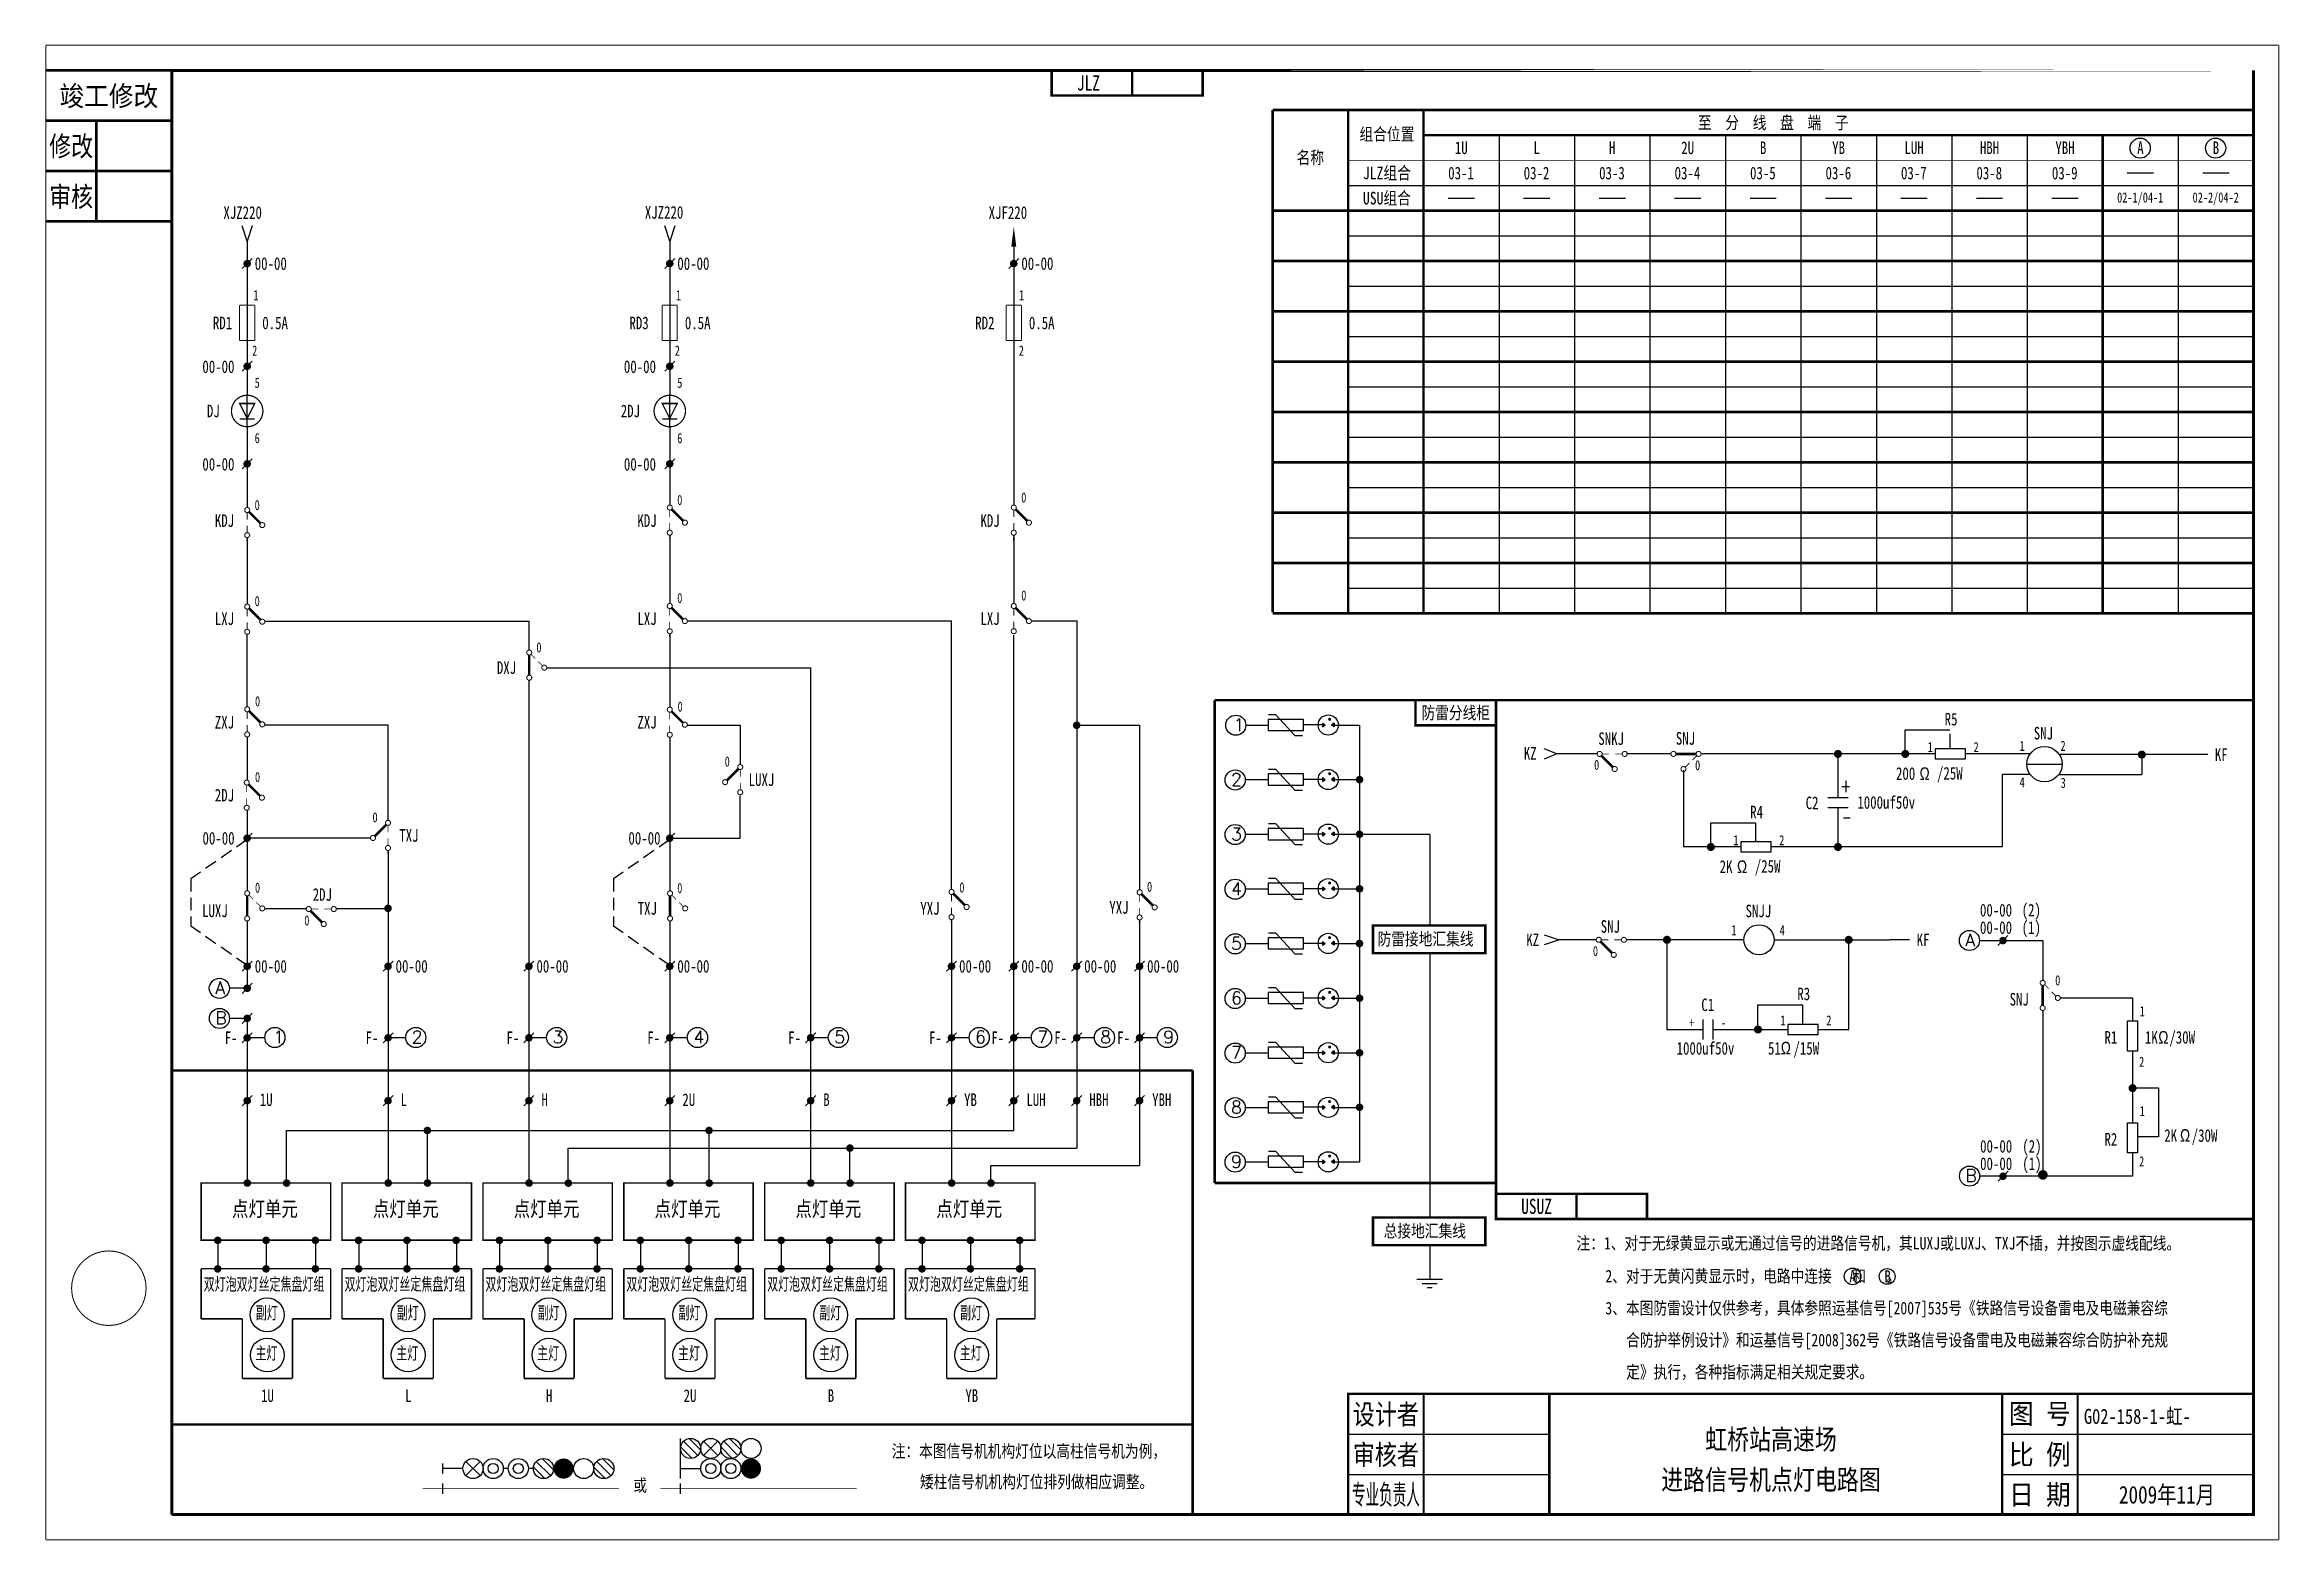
# Model space of a CAD drawing. Header units: millimetres. Extents: x -244 to 200, y -264 to 33.
import ezdxf
from ezdxf.enums import TextEntityAlignment as Align

# ---------------------------------------------------------------- set-up
doc = ezdxf.new("R2010")
doc.units = ezdxf.units.MM
doc.linetypes.add('DASHED', pattern=[0.75, 0.5, -0.25])
doc.layers.add('COLUMN', color=7, linetype='Continuous')
doc.layers.add('define', color=7, linetype='Continuous')
doc.styles.add('CHINESE', font='SimSun.ttf', dxfattribs={"width": 0.9})
doc.styles.add('HZ', font='txt.shx', dxfattribs={"bigfont": 'hz.shx'})
doc.styles.add('ITALICC', font='txt', dxfattribs={"width": 0.75})
doc.styles.add('ST', font='SimSun.ttf')
doc.styles.add('STYLE1', font='greekc.shx', dxfattribs={"width": 0.8})

msp = doc.modelspace()

# ---------------------------------------------------------------- texts
at = {"color": 7}
for s, height, style, width, p in [('JLZ', 3, 'ITALICC', 0.75, (-38.91, 25.38)), ('00-00', 2.5, 'ITALICC', 0.75, (-202.33, -10.51)), ('00-00', 2.5, 'ITALICC', 0.75, (-118.33, -10.51)), ('00-00', 2.5, 'ITALICC', 0.75, (-49.95, -10.51)), ('RD1', 2.5, 'ITALICC', 0.75, (-210.65, -22.3)), ('0.5A', 2.5, 'ITALICC', 0.75, (-200.83, -22.3)), ('RD3', 2.5, 'ITALICC', 0.75, (-127.85, -22.3)), ('0.5A', 2.5, 'ITALICC', 0.75, (-116.83, -22.3)), ('RD2', 2.5, 'ITALICC', 0.75, (-59.11, -22.3)), ('0.5A', 2.5, 'ITALICC', 0.75, (-48.45, -22.3)), ('00-00', 2.5, 'ITALICC', 0.75, (-212.74, -31)), ('00-00', 2.5, 'ITALICC', 0.75, (-128.95, -31)), ('DJ', 2.5, 'ITALICC', 0.75, (-211.84, -39.8)), ('2DJ', 2.5, 'ITALICC', 0.75, (-129.57, -39.8)), ('00-00', 2.5, 'ITALICC', 0.75, (-212.74, -50.39)), ('00-00', 2.5, 'ITALICC', 0.75, (-128.95, -50.39)), ('防雷分线柜', 2.5, 'ST', 0.8, (29.58, -99.77)), ('KF', 2.5, 'ITALICC', 0.75, (187.28, -108.08)), ('LUXJ', 2.5, 'ITALICC', 0.75, (-104.15, -113.06)), ('00-00', 2.5, 'ITALICC', 0.75, (-212.71, -124.7)), ('00-00', 2.5, 'ITALICC', 0.75, (-128.05, -124.7)), ('(2)', 2.5, 'ITALICC', 0.75, (148.89, -139)), ('LUXJ', 2.5, 'ITALICC', 0.75, (-212.8, -139.12)), ('00-00', 2.5, 'ITALICC', 0.75, (140.6, -139)), ('00-00', 2.5, 'ITALICC', 0.75, (140.6, -142.46)), ('(1)', 2.5, 'ITALICC', 0.75, (148.89, -142.46)), ('KF', 2.5, 'ITALICC', 0.75, (128.02, -144.89)), ('00-00', 2.5, 'ITALICC', 0.75, (-202.33, -150.15)), ('00-00', 2.5, 'ITALICC', 0.75, (-174.33, -150.15)), ('00-00', 2.5, 'ITALICC', 0.75, (-146.33, -150.15)), ('00-00', 2.5, 'ITALICC', 0.75, (-118.33, -150.15)), ('00-00', 2.5, 'ITALICC', 0.75, (-62.33, -150.15)), ('00-00', 2.5, 'ITALICC', 0.75, (-49.95, -150.15)), ('00-00', 2.5, 'ITALICC', 0.75, (-37.45, -150.15)), ('00-00', 2.5, 'ITALICC', 0.75, (-24.95, -150.15)), ('F-', 2.5, 'ITALICC', 0.75, (-208.3, -164.36)), ('F-', 2.5, 'ITALICC', 0.75, (-180.3, -164.36)), ('F-', 2.5, 'ITALICC', 0.75, (-152.3, -164.36)), ('F-', 2.5, 'ITALICC', 0.75, (-124.3, -164.36)), ('F-', 2.5, 'ITALICC', 0.75, (-96.3, -164.36)), ('F-', 2.5, 'ITALICC', 0.75, (-68.3, -164.36)), ('F-', 2.5, 'ITALICC', 0.75, (-55.91, -164.36)), ('F-', 2.5, 'ITALICC', 0.75, (-43.41, -164.36)), ('F-', 2.5, 'ITALICC', 0.75, (-30.91, -164.36)), ('1U', 2.5, 'ITALICC', 0.75, (-201.33, -176.66)), ('L', 2.5, 'ITALICC', 0.75, (-173.33, -176.66)), ('H', 2.5, 'ITALICC', 0.75, (-145.33, -176.66)), ('2U', 2.5, 'ITALICC', 0.75, (-117.33, -176.66)), ('B', 2.5, 'ITALICC', 0.75, (-89.33, -176.66)), ('YB', 2.5, 'ITALICC', 0.75, (-61.33, -176.66)), ('LUH', 2.5, 'ITALICC', 0.75, (-48.95, -176.66)), ('HBH', 2.5, 'ITALICC', 0.75, (-36.45, -176.66)), ('YBH', 2.5, 'ITALICC', 0.75, (-23.95, -176.66)), ('00-00', 2.5, 'ITALICC', 0.75, (140.63, -185.92)), ('(2)', 2.5, 'ITALICC', 0.75, (149.01, -185.92)), ('00-00', 2.5, 'ITALICC', 0.75, (140.63, -189.38)), ('(1)', 2.5, 'ITALICC', 0.75, (149.01, -189.38)), ('USUZ', 3, 'ITALICC', 0.75, (49.4, -197.86))]:
    msp.add_text(s, height=height, dxfattribs=dict(at, style=style, width=width)).set_placement(p, align=Align.MIDDLE_LEFT)
at = {"color": 7, "style": 'CHINESE'}
for s, width, p in [('竣工修改', 0.9, (-231.33, 22.88)), ('修改', 0.8, (-238.83, 12.88)), ('审核', 0.8, (-238.83, 2.88))]:
    msp.add_text(s, height=4, dxfattribs=dict(at, width=width)).set_placement(p, align=Align.MIDDLE)
at = {"color": 7}
for s, height, style, width, p in [('XJZ220', 2.5, 'ITALICC', 0.75, (-208.56, -1.62)), ('XJZ220', 2.5, 'ITALICC', 0.75, (-124.79, -1.58)), ('XJF220', 2.5, 'ITALICC', 0.75, (-56.45, -1.62)), ('R5', 2.5, 'ITALICC', 0.75, (133.58, -102.29)), ('1', 2, 'ITALICC', 0.75, (130.22, -107.6)), ('2', 2, 'ITALICC', 0.75, (139.33, -107.6)), ('R4', 2.5, 'ITALICC', 0.75, (94.93, -120.76)), ('1000uf50v', 2.5, 'ITALICC', 0.75, (116.23, -118.84)), ('1', 2, 'ITALICC', 0.75, (91.57, -126.09)), ('2', 2, 'ITALICC', 0.75, (100.69, -126.09)), ('SNJ', 2.5, 'ITALICC', 0.75, (65.22, -143.49)), ('1', 2, 'ITALICC', 0.75, (91.18, -143.98)), ('SNJJ', 2.5, 'ITALICC', 0.75, (94, -140.41)), ('4', 2, 'ITALICC', 0.75, (100.79, -143.98)), ('防雷接地汇集线', 2.5, 'CHINESE', 0.8, (20.84, -145.97)), ('0', 2, 'ITALICC', 0.75, (63.66, -148.12)), ('R3', 2.5, 'ITALICC', 0.75, (104.29, -156.88)), ('SNJ', 2.5, 'ITALICC', 0.75, (146.49, -157.95)), ('0', 2, 'ITALICC', 0.75, (155.55, -153.93)), ('C1', 2.5, 'ITALICC', 0.75, (85.21, -159.06)), ('1', 2, 'ITALICC', 0.75, (172.36, -160.08)), ('+', 2, 'ITALICC', 0.75, (82.77, -162.36)), ('-', 2, 'ITALICC', 0.75, (89.09, -162.36)), ('1', 2, 'ITALICC', 0.75, (100.93, -161.91)), ('2', 2, 'ITALICC', 0.75, (110.05, -161.91)), ('R1', 2.5, 'ITALICC', 0.75, (165.34, -165.52)), ('1K', 2.5, 'ITALICC', 0.75, (173.4, -165.52)), ('W', 2.5, 'STYLE1', 0.8, (176.06, -165.52)), ('/30W', 2.5, 'ITALICC', 0.75, (178.25, -165.52)), ('1000uf50v', 2.5, 'ITALICC', 0.75, (80.3, -167.7)), ('51', 2.5, 'ITALICC', 0.75, (98.47, -167.7)), ('W', 2.5, 'STYLE1', 0.8, (101.01, -167.65)), ('/15W', 2.5, 'ITALICC', 0.75, (103.53, -167.7)), ('2', 2, 'ITALICC', 0.75, (172.23, -170.13)), ('1', 2, 'ITALICC', 0.75, (172.36, -179.93)), ('R2', 2.5, 'ITALICC', 0.75, (165.34, -185.77)), ('2K', 2.5, 'ITALICC', 0.75, (177.23, -185.03)), ('W', 2.5, 'STYLE1', 0.8, (180.37, -185.03)), ('/30W', 2.5, 'ITALICC', 0.75, (182.69, -185.03)), ('2', 2, 'ITALICC', 0.75, (172.23, -189.92)), ('点灯单元', 3, 'CHINESE', 0.8, (-206.86, -199.86)), ('点灯单元', 3, 'CHINESE', 0.8, (-178.86, -199.86)), ('点灯单元', 3, 'CHINESE', 0.8, (-150.86, -199.86)), ('点灯单元', 3, 'CHINESE', 0.8, (-122.86, -199.86)), ('点灯单元', 3, 'CHINESE', 0.8, (-94.86, -199.86)), ('点灯单元', 3, 'CHINESE', 0.8, (-66.86, -199.86)), ('总接地汇集线', 2.5, 'CHINESE', 0.8, (22.07, -203.99)), ('注：1、对于无绿黄显示或无通过信号的进路信号机，其LUXJ或LUXJ、TXJ不插，并按图示虚线配线。', 2.5, 'CHINESE', 0.8, (60.4, -206.43)), ('双灯泡双灯丝定焦盘灯组', 2.5, 'CHINESE', 0.64, (-212.48, -214.55)), ('双灯泡双灯丝定焦盘灯组', 2.5, 'CHINESE', 0.64, (-184.48, -214.55)), ('双灯泡双灯丝定焦盘灯组', 2.5, 'CHINESE', 0.64, (-156.48, -214.55)), ('双灯泡双灯丝定焦盘灯组', 2.5, 'CHINESE', 0.64, (-128.48, -214.55)), ('双灯泡双灯丝定焦盘灯组', 2.5, 'CHINESE', 0.64, (-100.48, -214.55)), ('双灯泡双灯丝定焦盘灯组', 2.5, 'CHINESE', 0.64, (-72.48, -214.55)), ('2、对于无黄闪黄显示时，电路中连接   和   。', 2.5, 'CHINESE', 0.8, (66.14, -212.97)), ('副灯', 2.5, 'CHINESE', 0.64, (-202.11, -220.26)), ('副灯', 2.5, 'CHINESE', 0.64, (-174.11, -220.26)), ('副灯', 2.5, 'CHINESE', 0.64, (-146.11, -220.26)), ('副灯', 2.5, 'CHINESE', 0.64, (-118.11, -220.26)), ('副灯', 2.5, 'CHINESE', 0.64, (-90.11, -220.26)), ('副灯', 2.5, 'CHINESE', 0.64, (-62.11, -220.26)), ('3、本图防雷设计仅供参考，具体参照运基信号[2007]535号《铁路信号设备雷电及电磁兼容综', 2.5, 'CHINESE', 0.8, (66.14, -219.32)), ('主灯', 2.5, 'CHINESE', 0.64, (-202.19, -228.26)), ('主灯', 2.5, 'CHINESE', 0.64, (-174.19, -228.26)), ('主灯', 2.5, 'CHINESE', 0.64, (-146.19, -228.26)), ('主灯', 2.5, 'CHINESE', 0.64, (-118.19, -228.26)), ('主灯', 2.5, 'CHINESE', 0.64, (-90.19, -228.26)), ('主灯', 2.5, 'CHINESE', 0.64, (-62.19, -228.26)), ('合防护举例设计》和运基信号[2008]362号《铁路信号设备雷电及电磁兼容综合防护补充规', 2.5, 'CHINESE', 0.8, (70.27, -225.67)), ('定》执行，各种指标满足相关规定要求。', 2.5, 'CHINESE', 0.8, (70.27, -232.02)), ('注：本图信号机机构灯位以高柱信号机为例，', 2.5, 'CHINESE', 0.8, (-75.73, -247.74)), ('或', 2.5, 'CHINESE', 0.8, (-127.07, -254.53)), ('矮柱信号机机构灯位排列做相应调整。', 2.5, 'CHINESE', 0.8, (-70.11, -253.83))]:
    msp.add_text(s, height=height, dxfattribs=dict(at, style=style, width=width)).set_placement(p)
at = {"color": 7, "style": 'ITALICC'}
for s, width, p, p2 in [('1', 1.5, (-202.6, -17.8), (-201.6, -17.8)), ('1', 1.5, (-118.6, -17.8), (-117.6, -17.8)), ('1', 1.5, (-50.4, -17.8), (-49.4, -17.8)), ('2', 0.75, (-202.83, -28.8), (-201.83, -28.8)), ('2', 0.75, (-118.83, -28.8), (-117.83, -28.8)), ('2', 0.75, (-50.45, -28.8), (-49.45, -28.8))]:
    msp.add_text(s, height=2, dxfattribs=dict(at, width=width)).set_placement(p, p2, align=Align.FIT)
at = {"color": 7, "style": 'ITALICC', "width": 0.75}
for s, p in [('5', (-201.33, -35.8)), ('5', (-117.33, -35.8)), ('6', (-201.33, -46.8)), ('6', (-117.33, -46.8)), ('0', (-201.33, -60.08)), ('0', (-117.33, -59.08)), ('0', (-48.95, -58.58)), ('0', (-48.95, -78.06)), ('0', (-201.33, -79.18)), ('0', (-117.33, -78.56)), ('0', (-145.33, -88.38)), ('0', (-201.26, -99.08)), ('0', (-117.26, -100.15)), ('0', (-107.9, -111.06)), ('0', (-201.26, -114.15)), ('0', (-177.9, -122.15)), ('0', (-201.26, -136.15)), ('0', (-117.33, -136.22)), ('0', (-61.26, -136.09)), ('0', (-23.95, -135.95)), ('0', (-191.46, -142.64))]:
    msp.add_text(s, height=2, dxfattribs=at).set_placement(p, align=Align.BOTTOM_RIGHT)
for s, p in [('KDJ', (-208.35, -63.58)), ('KDJ', (-124.35, -63.58)), ('KDJ', (-56.17, -63.58)), ('LXJ', (-208.35, -83.06)), ('LXJ', (-124.35, -83.06)), ('LXJ', (-56.17, -83.06)), ('DXJ', (-152.29, -92.81)), ('ZXJ', (-208.35, -103.65)), ('ZXJ', (-124.35, -103.65)), ('2DJ', (-208.35, -118.15)), ('TXJ', (-171.69, -126.15)), ('2DJ', (-188.89, -137.89)), ('TXJ', (-124.29, -140.65)), ('YXJ', (-68.12, -140.65)), ('YXJ', (-30.55, -140.45))]:
    msp.add_text(s, height=2.5, dxfattribs=at).set_placement(p, align=Align.BOTTOM_CENTER)
at = {"color": 7, "style": 'HZ'}
for s, p in [('1', (-7.76, -103.4)), ('2', (-8.26, -114.28)), ('3', (-8.26, -125.14)), ('4', (-8.26, -135.99)), ('5', (-8.26, -146.84)), ('A', (137.69, -146.17)), ('A', (-210.16, -155.68)), ('6', (-8.26, -157.7)), ('B', (-210.14, -161.66)), ('1', (-198.65, -165.45)), ('2', (-171.13, -165.45)), ('3', (-143.13, -165.45)), ('4', (-115.13, -165.45)), ('5', (-87.13, -165.45)), ('6', (-59.13, -165.45)), ('7', (-46.74, -165.45)), ('8', (-34.24, -165.45)), ('9', (-21.74, -165.45)), ('7', (-8.26, -168.55)), ('8', (-8.26, -179.41)), ('9', (-8.26, -190.22)), ('B', (137.72, -193))]:
    msp.add_text(s, height=2.5, dxfattribs=at).set_placement(p)
at = {"color": 7}
for s, height, style, width, p in [('KZ', 2.5, 'ITALICC', 0.75, (51.2, -109.09)), ('SNKJ', 2.5, 'ITALICC', 0.75, (67.29, -106.17)), ('SNJ', 2.5, 'ITALICC', 0.75, (82.06, -106.12)), ('1', 2, 'ITALICC', 0.75, (148.98, -107.34)), ('SNJ', 2.5, 'ITALICC', 0.75, (153.21, -105.08)), ('2', 2, 'ITALICC', 0.75, (157.12, -107.34)), ('0', 2, 'ITALICC', 0.75, (64.41, -111.11)), ('0', 2, 'ITALICC', 0.75, (84.48, -111.2)), ('200', 2.5, 'ITALICC', 0.75, (125.82, -113.1)), ('Ω', 2.5, 'STYLE1', 0.8, (129.6, -113.12)), ('/25W', 2.5, 'ITALICC', 0.75, (134.61, -113.04)), ('+', 2.6, 'HZ', 0.75, (113.91, -115.56)), ('4', 2, 'ITALICC', 0.75, (148.98, -114.61)), ('3', 2, 'ITALICC', 0.75, (157.15, -114.69)), ('C2', 2.5, 'ITALICC', 0.75, (107.23, -118.93)), ('_', 2.6, 'HZ', 0.75, (114.13, -120.43)), ('2K', 2.5, 'ITALICC', 0.75, (90.13, -131.59)), ('Ω', 2.5, 'STYLE1', 0.8, (93.31, -131.61)), ('/25W', 2.5, 'ITALICC', 0.75, (98.39, -131.52))]:
    msp.add_text(s, height=height, dxfattribs=dict(at, style=style, width=width)).set_placement(p, align=Align.CENTER)
at = {"color": 7, "style": 'ITALICC', "width": 0.75}
msp.add_text('KZ', height=2.5, dxfattribs=at).set_placement((52.97, -144.89), align=Align.MIDDLE_RIGHT)
at = {"color": 7, "width": 0.8}
for s, p in [('A', (114.65, -212.93)), ('B', (121.61, -212.97))]:
    msp.add_text(s, height=2.4, dxfattribs=at).set_placement(p)
at = {"color": 7, "style": 'ITALICC', "width": 0.75}
for s, p in [('1U', (-199.8, -234.22)), ('L', (-171.8, -234.22)), ('H', (-143.8, -234.22)), ('2U', (-115.8, -234.22)), ('B', (-87.8, -234.22)), ('YB', (-59.8, -234.22))]:
    msp.add_text(s, height=2.5, dxfattribs=at).set_placement(p, align=Align.TOP_CENTER)
at = {"layer": 'define', "color": 5, "style": 'ST', "width": 0.8}
msp.add_text('G02-158-1-虹-', height=3, dxfattribs=at).set_placement((161.25, -241.09))
at = {"layer": 'define', "color": 5, "width": 0.8}
for s, height, style, p in [('虹桥站高速场', 4, 'CHINESE', (99.06, -244.11, 0)), ('进路信号机点灯电路图', 4, 'CHINESE', (99.06, -252.11, 0)), ('2009年11月', 3.5, 'ST', (177.75, -255.09))]:
    msp.add_text(s, height=height, dxfattribs=dict(at, style=style)).set_placement(p, align=Align.MIDDLE)

# ---------------------------------------------------------------- blocks, each defined once
blk = doc.blocks.new('BZTB')
at = {"color": 7}
for p, q in [((0.23, 16), (40.23, 16)), ((130.23, 16), (180.23, 16)), ((0.23, 8), (40.23, 8)), ((130.23, 8), (180.23, 8))]:
    blk.add_line(p, q, dxfattribs=at)
at = {"color": 7, "const_width": 0.5}
blk.add_lwpolyline([(0.23, 0), (180.23, 0), (180.23, 24), (0.23, 24)], close=True, dxfattribs=at)
at = {"color": 7}
for points, const_width in [([(15.23, 24), (15.23, 0)], 0.4), ([(40.23, 24), (40.23, 0)], 0.5), ([(130.23, 24), (130.23, 0)], 0.5), ([(145.23, 24), (145.23, 0)], 0.4)]:
    blk.add_lwpolyline(points, dxfattribs=dict(at, const_width=const_width))
at = {"color": 7, "style": 'CHINESE'}
for s, width, p in [('设计者', 0.8, (7.73, 20)), ('图 号', 0.9, (137.73, 20)), ('审核者', 0.8, (7.73, 12)), ('比 例', 0.9, (137.73, 12)), ('日 期', 0.9, (137.73, 4))]:
    blk.add_text(s, height=4, dxfattribs=dict(at, width=width)).set_placement(p, align=Align.MIDDLE)
at = {"color": 7, "style": 'CHINESE', "width": 0.474609}
blk.add_text('专业负责人', height=4, dxfattribs=at).set_placement((1, 2), (14.5, 2), align=Align.FIT)
blk = doc.blocks.new('244')
at = {"const_width": 0.2}
for points in [[(0.5, -0.5, 1), (-0.5, -0.5, 1)], [(3.5, -3.5, 1), (2.5, -3.5, 1)], [(0.5, -5.5, 1), (-0.5, -5.5, 1)]]:
    blk.add_lwpolyline(points, format="xyb", close=True, dxfattribs=at)
for points, const_width in [([(0, -1), (0, -2.4)], 0.15), ([(0, -3.6), (0, -5)], 0.15), ([(0.35, -0.85), (2.65, -3.15)], 0.5)]:
    blk.add_lwpolyline(points, dxfattribs=dict(const_width=const_width))
blk.add_lwpolyline([(2, -4.5, 0, 0, 0), (2, -5.5, 0.8, 0, 0), (2, -7.7, 0, 0, 0)], format="xyseb")
at = {"width": 0.8}
blk.add_attdef('0', text='', height=2, dxfattribs=at).set_placement((2, 0), align=Align.MIDDLE)
blk.add_attdef('RELAY', text='', height=2, dxfattribs=at).set_placement((-1, -3), align=Align.MIDDLE_RIGHT)
blk = doc.blocks.new('234')
at = {"const_width": 0.2}
for points in [[(0.5, -0.5, 1), (-0.5, -0.5, 1)], [(3.5, -3.5, 1), (2.5, -3.5, 1)], [(0.5, -5.5, 1), (-0.5, -5.5, 1)]]:
    blk.add_lwpolyline(points, format="xyb", close=True, dxfattribs=at)
for points, const_width in [([(0, -1), (0, -5)], 0.5), ([(0.35, -0.85), (1.2, -1.7)], 0.15), ([(1.8, -2.3), (2.65, -3.15)], 0.15)]:
    blk.add_lwpolyline(points, dxfattribs=dict(const_width=const_width))
blk.add_lwpolyline([(2, -4.5, 0, 0, 0), (2, -5.5, 0.8, 0, 0), (2, -7.7, 0, 0, 0)], format="xyseb")
at = {"width": 0.8}
blk.add_attdef('0', text='', height=2, dxfattribs=at).set_placement((2, 0), align=Align.MIDDLE)
blk.add_attdef('RELAY', text='', height=2, dxfattribs=at).set_placement((-1, -3), align=Align.MIDDLE_RIGHT)
blk = doc.blocks.new('144')
at = {"const_width": 0.2}
for points in [[(1, 0, -1), (0, 0, -1)], [(6, 0, -1), (5, 0, -1)], [(4, -3, -1), (3, -3, -1)]]:
    blk.add_lwpolyline(points, format="xyb", close=True, dxfattribs=at)
for points, const_width in [([(2.4, 0), (1, 0)], 0.15), ([(5, 0), (3.6, 0)], 0.15), ([(0.85, -0.35), (3.15, -2.65)], 0.5)]:
    blk.add_lwpolyline(points, dxfattribs=dict(const_width=const_width))
blk.add_lwpolyline([(5.5, -1.3, 0, 0, 0), (5.5, -2.3, 0.8, 0, 0), (5.5, -4.5, 0, 0, 0)], format="xyseb")
at = {"width": 0.8}
for tag, p in [('RELAY', (3, 2.2)), ('0', (0, -2))]:
    blk.add_attdef(tag, text='', height=2, dxfattribs=at).set_placement(p, align=Align.MIDDLE)
blk = doc.blocks.new('224')
at = {"const_width": 0.2}
for points in [[(0.5, -0.5, 1), (-0.5, -0.5, 1)], [(3.5, -3.5, 1), (2.5, -3.5, 1)], [(0.5, -5.5, 1), (-0.5, -5.5, 1)]]:
    blk.add_lwpolyline(points, format="xyb", close=True, dxfattribs=at)
for points, const_width in [([(0, -1), (0, -2.4)], 0.15), ([(0, -3.6), (0, -5)], 0.15), ([(0.35, -0.85), (2.65, -3.15)], 0.5)]:
    blk.add_lwpolyline(points, dxfattribs=dict(const_width=const_width))
blk.add_lwpolyline([(2, -7.7, 0, 0, 0), (2, -6.7, 0.8, 0, 0), (2, -4.5, 0, 0, 0)], format="xyseb")
at = {"width": 0.8}
blk.add_attdef('0', text='', height=2, dxfattribs=at).set_placement((2, 0), align=Align.MIDDLE)
blk.add_attdef('RELAY', text='', height=2, dxfattribs=at).set_placement((-1, -3), align=Align.MIDDLE_RIGHT)
blk = doc.blocks.new('W51')
for p, q in [((0, 0), (-1, 3)), ((1, 3), (0, 0))]:
    blk.add_line(p, q)
blk = doc.blocks.new('W56')
blk.add_lwpolyline([(-4, 0, 0, 1, 0), (0, 0, 1, 1, 0)], format="xyseb")
blk = doc.blocks.new('WK')
at = {"const_width": 0.5}
for points in [[(0, 0), (0, 5), (30, 5), (30, 0), (0, 0)], [(16, 0), (16, 5)]]:
    blk.add_lwpolyline(points, dxfattribs=at)
blk = doc.blocks.new('W22')
at = {"const_width": 0.8}
blk.add_lwpolyline([(-0.4, 0, 1), (0.4, 0, 1)], format="xyb", close=True, dxfattribs=at)
blk = doc.blocks.new('W05')
blk.add_circle((0, 0), 3)
blk = doc.blocks.new('DZ2')
at = {"const_width": 0.8}
blk.add_lwpolyline([(-0.4, 0, 1), (0.4, 0, 1)], format="xyb", close=True, dxfattribs=at)
blk = doc.blocks.new('133')
at = {"const_width": 0.2}
for points in [[(-6, 0, 1), (-5, 0, 1)], [(-1, 0, 1), (0, 0, 1)], [(-4, -3, 1), (-3, -3, 1)]]:
    blk.add_lwpolyline(points, format="xyb", close=True, dxfattribs=at)
for points, const_width in [([(-5, 0), (-1, 0)], 0.5), ([(-2.3, -1.8), (-3.15, -2.65)], 0.15), ([(-0.85, -0.35), (-1.7, -1.2)], 0.15)]:
    blk.add_lwpolyline(points, dxfattribs=dict(const_width=const_width))
blk.add_lwpolyline([(-5.5, -1.3, 0, 0, 0), (-5.5, -2.3, 0.8, 0, 0), (-5.5, -4.5, 0, 0, 0)], format="xyseb")
at = {"width": 0.8}
for tag, p in [('RELAY', (-3, 2.2)), ('0', (0, -2))]:
    blk.add_attdef(tag, text='', height=2, dxfattribs=at).set_placement(p, align=Align.MIDDLE)
blk = doc.blocks.new('W06')
blk.add_circle((0, 0), 2)
blk = doc.blocks.new('dlt_xhj_jl_dd_tb')
at = {"color": 0}
for p, q in [((45, 15), (45, -79.82)), ((60, 15), (60, -79.82)), ((75, 15), (75, -79.82)), ((90, 15), (90, -79.82)), ((105, 15), (105, -79.82)), ((120, 15), (120, -79.82)), ((135, 15), (135, -79.82)), ((150, 15), (150, -79.82)), ((180, 15), (180, -79.82)), ((15, 5), (195, 5)), ((169.89, 7.5), (175.11, 7.5)), ((184.89, 7.5), (190.11, 7.5)), ((34.89, 2.5), (40.11, 2.5)), ((49.89, 2.5), (55.11, 2.5)), ((64.89, 2.5), (70.11, 2.5)), ((79.89, 2.5), (85.11, 2.5)), ((94.89, 2.5), (100.11, 2.5)), ((109.89, 2.5), (115.11, 2.5)), ((124.89, 2.5), (130.11, 2.5)), ((139.89, 2.5), (145.11, 2.5)), ((154.89, 2.5), (160.11, 2.5)), ((15, -5), (195, -5)), ((15, -15), (195, -15)), ((5, -20), (5, -20)), ((15, -25), (195, -25)), ((15, -35), (195, -35)), ((15, -45), (195, -45)), ((15, -55), (195, -55)), ((15, -65), (195, -65)), ((15, -75), (195, -75))]:
    blk.add_line(p, q, dxfattribs=at)
for points, const_width in [([(0, 20), (195, 20)], 0.5), ([(0, -79.82), (0, 20)], 0.5), ([(15, 20), (15, -79.82)], 0.5), ([(30, 20), (30, -79.82)], 0.5), ([(195, 20), (195, -79.82)], 0.5), ([(30, 15), (195, 15)], 0.5), ([(165, 15), (165, -79.82)], 0.5), ([(15, 10), (195, 10)], 0.1), ([(0, 0), (195, 0)], 0.5), ([(0, -10), (5, -10), (195, -10)], 0.5), ([(0, -20), (5, -20), (195, -20)], 0.5), ([(0, -30), (5, -30), (195, -30)], 0.5), ([(0, -40), (5, -40), (195, -40)], 0.5), ([(0, -50), (5, -50), (195, -50)], 0.5), ([(0, -60), (5, -60), (195, -60)], 0.5), ([(0, -70), (5, -70), (195, -70)], 0.5), ([(0, -80), (5, -80), (195, -80)], 0.5)]:
    blk.add_lwpolyline(points, dxfattribs=dict(at, const_width=const_width))
for p in [(172.44, 12.43), (187.44, 12.43)]:
    blk.add_blockref('W06', p, dxfattribs=at)
at = {"color": 7}
for s, height, style, width, p in [('至  分  线  盘  端  子', 2.5, 'CHINESE', 0.8, (99.51, 17.55)), ('组合位置', 2.5, 'CHINESE', 0.8, (22.72, 15.26)), ('名称', 2.5, 'CHINESE', 0.8, (7.5, 10.61)), ('JLZ组合', 2.5, 'CHINESE', 0.8, (22.72, 7.55)), ('03-1', 2.5, 'ITALICC', 0.75, (37.45, 7.46)), ('03-2', 2.5, 'ITALICC', 0.75, (52.45, 7.46)), ('03-3', 2.5, 'ITALICC', 0.75, (67.45, 7.46)), ('03-4', 2.5, 'ITALICC', 0.75, (82.45, 7.46)), ('03-5', 2.5, 'ITALICC', 0.75, (97.45, 7.46)), ('03-6', 2.5, 'ITALICC', 0.75, (112.45, 7.46)), ('03-7', 2.5, 'ITALICC', 0.75, (127.45, 7.46)), ('03-8', 2.5, 'ITALICC', 0.75, (142.45, 7.46)), ('03-9', 2.5, 'ITALICC', 0.75, (157.45, 7.46)), ('USU组合', 2.5, 'CHINESE', 0.8, (22.72, 2.55)), ('02-1/04-1', 2, 'ITALICC', 0.75, (172.45, 2.46)), ('02-2/04-2', 2, 'ITALICC', 0.75, (187.45, 2.46))]:
    blk.add_text(s, height=height, dxfattribs=dict(at, style=style, width=width)).set_placement(p, align=Align.MIDDLE)
at = {"color": 7, "style": 'ITALICC', "width": 0.75}
for s, p in [('1U', (37.5, 10.5)), ('L', (52.5, 10.5)), ('H', (67.5, 10.5)), ('2U', (82.5, 10.5)), ('B', (97.5, 10.5)), ('YB', (112.5, 10.5)), ('LUH', (127.5, 10.5)), ('HBH', (142.5, 10.5)), ('YBH', (157.5, 10.5)), ('A', (172.5, 10.5)), ('B', (187.5, 10.5))]:
    blk.add_text(s, height=2.5, dxfattribs=at).set_placement(p, align=Align.BOTTOM_CENTER)

# ---------------------------------------------------------------- hatches: boundary and pattern name
for points in [[(9.89, -101.83), (10.43, -102.2), (9.89, -102.58)], [(12.23, -101.83), (11.69, -102.2), (12.23, -102.58)], [(9.89, -112.66), (10.43, -113.03), (9.89, -113.4)], [(12.23, -112.66), (11.69, -113.03), (12.23, -113.4)], [(9.89, -123.51), (10.43, -123.88), (9.89, -124.25)], [(12.23, -123.51), (11.69, -123.88), (12.23, -124.25)], [(9.89, -134.36), (10.43, -134.73), (9.89, -135.11)], [(12.23, -134.36), (11.69, -134.73), (12.23, -135.11)], [(9.89, -145.23), (10.43, -145.6), (9.89, -145.97)], [(12.23, -145.23), (11.69, -145.6), (12.23, -145.97)], [(9.89, -156.09), (10.43, -156.47), (9.89, -156.84)], [(12.23, -156.09), (11.69, -156.47), (12.23, -156.84)], [(9.89, -166.95), (10.43, -167.32), (9.89, -167.69)], [(12.23, -166.95), (11.69, -167.32), (12.23, -167.69)], [(9.89, -177.8), (10.43, -178.17), (9.89, -178.55)], [(12.23, -177.8), (11.69, -178.17), (12.23, -178.55)], [(9.89, -188.62), (10.43, -188.99), (9.89, -189.36)], [(12.23, -188.62), (11.69, -188.99), (12.23, -189.36)]]:
    msp.add_hatch(color=0).paths.add_polyline_path(points)
at = {"layer": 'COLUMN'}
h = msp.add_hatch(color=0, dxfattribs=at)
edge = h.paths.add_edge_path()
edge.add_arc((11.33, -101.07), 0.312, 0, 360, ccw=False)
h = msp.add_hatch(color=0, dxfattribs=at)
edge = h.paths.add_edge_path()
edge.add_arc((11.33, -111.89), 0.312, 0, 360, ccw=False)
h = msp.add_hatch(color=0, dxfattribs=at)
edge = h.paths.add_edge_path()
edge.add_arc((11.33, -122.75), 0.312, 0, 360, ccw=False)
h = msp.add_hatch(color=0, dxfattribs=at)
edge = h.paths.add_edge_path()
edge.add_arc((11.33, -133.6), 0.312, 0, 360, ccw=False)
h = msp.add_hatch(color=0, dxfattribs=at)
edge = h.paths.add_edge_path()
edge.add_arc((11.33, -144.46), 0.312, 0, 360, ccw=False)
h = msp.add_hatch(color=0, dxfattribs=at)
edge = h.paths.add_edge_path()
edge.add_arc((11.33, -155.33), 0.312, 0, 360, ccw=False)
h = msp.add_hatch(color=0, dxfattribs=at)
edge = h.paths.add_edge_path()
edge.add_arc((11.33, -166.19), 0.312, 0, 360, ccw=False)
h = msp.add_hatch(color=0, dxfattribs=at)
edge = h.paths.add_edge_path()
edge.add_arc((11.33, -177.04), 0.312, 0, 360, ccw=False)
h = msp.add_hatch(color=0, dxfattribs=at)
edge = h.paths.add_edge_path()
edge.add_arc((11.33, -187.86), 0.312, 0, 360, ccw=False)

# ---------------------------------------------------------------- linework, layer by layer
at = {"color": 0}
for p, q in [((-202.83, -9.51), (-204.83, -11.51)), ((-118.83, -9.51), (-120.83, -11.51)), ((-50.45, -9.51), (-52.45, -11.51)), ((-202.83, -29.92), (-204.83, -31.92)), ((-118.83, -29.92), (-120.83, -31.92)), ((-205.33, -38.3), (-202.33, -38.3)), ((-203.83, -42.8), (-203.83, -36.8)), ((-121.33, -38.3), (-118.33, -38.3)), ((-119.83, -42.8), (-119.83, -36.8)), ((-202.83, -49.3), (-204.83, -51.3)), ((-118.83, -49.3), (-120.83, -51.3)), ((0.66, -100.19), (-0.79, -100.19)), ((4.47, -104.36), (0.66, -100.19)), ((9.89, -101.83), (9.89, -102.58)), ((9.89, -101.83), (10.43, -102.2)), ((12.23, -101.83), (11.69, -102.2)), ((12.23, -101.83), (12.23, -102.58)), ((-5.32, -102.21), (-0.89, -102.21)), ((5.92, -104.36), (4.47, -104.36)), ((9.89, -102.58), (10.43, -102.2)), ((12.23, -102.58), (11.69, -102.2)), ((11.69, -102.23), (17.27, -102.23)), ((17.27, -102.23), (17.27, -189.02)), ((125.76, -103.19), (134.64, -103.19)), ((125.76, -107.95), (125.76, -103.19)), ((134.64, -103.93), (134.64, -106.95)), ((0.66, -111.02), (-0.79, -111.02)), ((4.47, -115.19), (0.66, -111.02)), ((56.5, -107.96), (54, -106.96)), ((56.5, -107.96), (54, -108.96)), ((59.09, -107.96), (56.59, -107.96)), ((64.35, -107.95), (59.16, -107.95)), ((79.17, -107.95), (70.35, -107.95)), ((131.71, -107.95), (85.17, -107.95)), ((112.37, -107.95), (112.37, -116.69)), ((150.68, -107.9), (137.71, -107.9)), ((156.89, -110.02), (149.99, -110.02)), ((181.79, -108.08), (156.31, -108.08)), ((172.77, -107.95), (172.77, -112.02)), ((-5.32, -113.03), (-0.89, -113.03)), ((5.92, -115.19), (4.47, -115.19)), ((9.89, -112.66), (10.43, -113.03)), ((9.89, -112.66), (9.89, -113.4)), ((9.89, -113.4), (10.43, -113.03)), ((12.23, -112.66), (11.69, -113.03)), ((12.23, -113.4), (11.69, -113.03)), ((11.69, -113.05), (17.27, -113.05)), ((12.23, -112.66), (12.23, -113.4)), ((81.64, -111.26), (81.64, -126.44)), ((145.01, -112.02), (145.01, -126.44)), ((150.57, -112.02), (145.01, -112.02)), ((156.28, -112.02), (172.77, -112.02)), ((114.37, -116.69), (110.37, -116.69)), ((114.37, -118.69), (110.37, -118.69)), ((112.37, -118.66), (112.37, -126.44)), ((-202.83, -123.7), (-204.83, -125.7)), ((-118.83, -123.7), (-120.83, -125.7)), ((-5.32, -123.89), (-0.89, -123.89)), ((0.66, -121.87), (-0.79, -121.87)), ((4.47, -126.04), (0.66, -121.87)), ((9.89, -123.51), (10.43, -123.88)), ((9.89, -123.51), (9.89, -124.25)), ((9.89, -124.25), (10.43, -123.88)), ((12.23, -123.51), (11.69, -123.88)), ((12.23, -124.25), (11.69, -123.88)), ((11.69, -123.91), (31.23, -123.91)), ((12.23, -123.51), (12.23, -124.25)), ((31.23, -123.93), (31.23, -142.05)), ((87.11, -126.44), (87.11, -121.67)), ((87.11, -121.67), (95.99, -121.67)), ((95.99, -121.67), (95.99, -125.44)), ((5.92, -126.04), (4.47, -126.04)), ((93.07, -126.44), (81.64, -126.44)), ((145.01, -126.44), (99.07, -126.44)), ((0.66, -132.72), (-0.79, -132.72)), ((4.47, -136.89), (0.66, -132.72)), ((-5.32, -134.74), (-0.89, -134.74)), ((5.92, -136.89), (4.47, -136.89)), ((9.89, -134.36), (9.89, -135.11)), ((9.89, -134.36), (10.43, -134.73)), ((9.89, -135.11), (10.43, -134.73)), ((12.23, -134.36), (11.69, -134.73)), ((12.23, -135.11), (11.69, -134.73)), ((11.69, -134.76), (17.27, -134.76)), ((12.23, -134.36), (12.23, -135.11)), ((-5.32, -145.61), (-0.89, -145.61)), ((0.66, -143.59), (-0.79, -143.59)), ((4.47, -147.76), (0.66, -143.59)), ((9.89, -145.23), (10.43, -145.6)), ((9.89, -145.23), (9.89, -145.97)), ((9.89, -145.97), (10.43, -145.6)), ((11.68, -145.63), (17.26, -145.63)), ((12.23, -145.23), (11.69, -145.6)), ((12.23, -145.97), (11.69, -145.6)), ((12.23, -145.23), (12.23, -145.97)), ((64.32, -144.89), (56.97, -144.89)), ((93.69, -144.89), (70.32, -144.89)), ((78.38, -144.89), (78.38, -162.71)), ((99.69, -144.89), (122.61, -144.89)), ((114.52, -162.71), (114.52, -144.89)), ((140.5, -145.02), (153.07, -145.02)), ((146.16, -144.05), (144.16, -146.05)), ((153.07, -145.02), (153.07, -152.96)), ((-202.83, -149.15), (-204.83, -151.15)), ((-174.83, -149.15), (-176.83, -151.15)), ((-146.83, -149.15), (-148.83, -151.15)), ((-118.83, -149.15), (-120.83, -151.15)), ((-62.83, -149.15), (-64.83, -151.15)), ((-50.45, -149.15), (-52.45, -151.15)), ((-37.95, -149.15), (-39.95, -151.15)), ((-25.45, -149.15), (-27.45, -151.15)), ((5.92, -147.76), (4.47, -147.76)), ((31.23, -147.54), (31.23, -200.07)), ((-203.83, -154.53), (-207.36, -154.53)), ((-202.83, -153.53), (-204.83, -155.53)), ((0.66, -154.46), (-0.79, -154.46)), ((4.47, -158.63), (0.66, -154.46)), ((-202.83, -159.5), (-204.83, -161.5)), ((-5.32, -156.47), (-0.89, -156.47)), ((5.92, -158.63), (4.47, -158.63)), ((9.89, -156.09), (9.89, -156.84)), ((9.89, -156.09), (10.43, -156.47)), ((9.89, -156.84), (10.43, -156.47)), ((12.23, -156.09), (11.69, -156.47)), ((12.23, -156.84), (11.69, -156.47)), ((11.69, -156.49), (17.27, -156.49)), ((12.23, -156.09), (12.23, -156.84)), ((96.47, -157.79), (105.35, -157.79)), ((96.47, -162.71), (96.47, -157.79)), ((105.35, -157.79), (105.35, -161.71)), ((153.07, -158.89), (153.07, -191.84)), ((156.6, -156.43), (170.93, -156.43)), ((170.93, -156.43), (170.93, -160.99)), ((-203.83, -160.51), (-207.34, -160.51)), ((-202.83, -163.36), (-204.83, -165.36)), ((-203.83, -164.3), (-200.32, -164.3)), ((-174.83, -163.36), (-176.83, -165.36)), ((-175.83, -164.3), (-172.32, -164.3)), ((-146.83, -163.36), (-148.83, -165.36)), ((-147.83, -164.3), (-144.32, -164.3)), ((-118.83, -163.36), (-120.83, -165.36)), ((-119.83, -164.3), (-116.32, -164.3)), ((-90.83, -163.36), (-92.83, -165.36)), ((-91.83, -164.3), (-88.32, -164.3)), ((-62.83, -163.36), (-64.83, -165.36)), ((-63.83, -164.3), (-60.32, -164.3)), ((-50.45, -163.36), (-52.45, -165.36)), ((-51.45, -164.3), (-47.94, -164.3)), ((-37.95, -163.36), (-39.95, -165.36)), ((-38.95, -164.3), (-35.44, -164.3)), ((-25.45, -163.36), (-27.45, -165.36)), ((-26.45, -164.3), (-22.94, -164.3)), ((78.38, -162.71), (85.48, -162.71)), ((85.48, -160.71), (85.48, -164.71)), ((87.48, -160.71), (87.48, -164.71)), ((87.48, -162.71), (102.42, -162.71)), ((108.42, -162.71), (114.52, -162.71)), ((-5.32, -167.33), (-0.89, -167.33)), ((0.66, -165.31), (-0.79, -165.31)), ((4.47, -169.48), (0.66, -165.31)), ((9.89, -166.95), (10.43, -167.32)), ((9.89, -166.95), (9.89, -167.69)), ((9.89, -167.69), (10.43, -167.32)), ((12.23, -166.95), (11.69, -167.32)), ((12.23, -167.69), (11.69, -167.32)), ((11.69, -167.35), (17.27, -167.35)), ((12.23, -166.95), (12.23, -167.69)), ((170.93, -166.99), (170.93, -181.24)), ((5.92, -169.48), (4.47, -169.48)), ((-202.83, -175.86), (-204.83, -177.86)), ((-203.83, -176.01), (-203.83, -193.21)), ((-174.83, -175.86), (-176.83, -177.86)), ((-175.83, -176.01), (-175.83, -193.21)), ((-146.83, -175.86), (-148.83, -177.86)), ((-147.83, -176.01), (-147.83, -193.21)), ((-118.83, -175.86), (-120.83, -177.86)), ((-119.83, -176.01), (-119.83, -193.21)), ((-90.83, -175.86), (-92.83, -177.86)), ((-91.83, -176.01), (-91.83, -193.21)), ((-62.83, -175.86), (-64.83, -177.86)), ((-63.83, -176.01), (-63.83, -193.21)), ((-50.45, -175.86), (-52.45, -177.86)), ((-37.95, -175.86), (-39.95, -177.86)), ((-25.45, -175.86), (-27.45, -177.86)), ((0.66, -176.17), (-0.79, -176.17)), ((4.47, -180.33), (0.66, -176.17)), ((170.93, -174.31), (176.08, -174.31)), ((176.08, -174.31), (176.08, -184.06)), ((-5.32, -178.18), (-0.89, -178.18)), ((5.92, -180.33), (4.47, -180.33)), ((9.89, -177.8), (9.89, -178.55)), ((9.89, -177.8), (10.43, -178.17)), ((9.89, -178.55), (10.43, -178.17)), ((12.23, -177.8), (11.69, -178.17)), ((12.23, -178.55), (11.69, -178.17)), ((11.69, -178.2), (17.27, -178.2)), ((12.23, -177.8), (12.23, -178.55)), ((-196.02, -193.21), (-196.02, -182.77)), ((-168.02, -193.21), (-168.02, -182.77)), ((-140.02, -193.21), (-140.02, -186.27)), ((-112.02, -193.21), (-112.02, -182.77)), ((-84.02, -193.21), (-84.02, -186.27)), ((176.08, -184.06), (171.93, -184.06)), ((-56.02, -193.21), (-56.02, -189.77)), ((-5.32, -189), (-0.89, -189)), ((0.66, -186.98), (-0.79, -186.98)), ((4.47, -191.15), (0.66, -186.98)), ((9.89, -188.62), (10.43, -188.99)), ((9.89, -188.62), (9.89, -189.36)), ((9.89, -189.36), (10.43, -188.99)), ((12.23, -188.62), (11.69, -188.99)), ((12.23, -189.36), (11.69, -188.99)), ((11.69, -189.02), (17.27, -189.02)), ((12.23, -188.62), (12.23, -189.36)), ((146.19, -190.87), (144.19, -192.87)), ((170.93, -187.24), (170.93, -191.84)), ((5.92, -191.15), (4.47, -191.15)), ((170.93, -191.84), (140.53, -191.84)), ((-209.66, -204.68), (-209.66, -210.25)), ((-200.05, -204.59), (-200.05, -210.25)), ((-190.25, -204.59), (-190.25, -210.25)), ((-181.66, -204.68), (-181.66, -210.25)), ((-172.05, -204.59), (-172.05, -210.25)), ((-162.25, -204.59), (-162.25, -210.25)), ((-153.66, -204.68), (-153.66, -210.25)), ((-144.05, -204.59), (-144.05, -210.25)), ((-134.25, -204.59), (-134.25, -210.25)), ((-125.66, -204.68), (-125.66, -210.25)), ((-116.05, -204.59), (-116.05, -210.25)), ((-106.25, -204.59), (-106.25, -210.25)), ((-97.66, -204.68), (-97.66, -210.25)), ((-88.05, -204.59), (-88.05, -210.25)), ((-78.25, -204.59), (-78.25, -210.25)), ((-69.66, -204.68), (-69.66, -210.25)), ((-60.05, -204.59), (-60.05, -210.25)), ((-50.25, -204.59), (-50.25, -210.25)), ((31.23, -205.74), (31.23, -212.31)), ((28.66, -212.31), (33.79, -212.31)), ((29.72, -213.17), (32.68, -213.17)), ((30.74, -214), (31.71, -214)), ((-212.97, -220.21), (-206.84, -220.21)), ((-205.39, -220.21), (-204.79, -220.21)), ((-194.84, -220.21), (-194.17, -220.21)), ((-184.97, -220.21), (-178.84, -220.21)), ((-177.39, -220.21), (-176.79, -220.21)), ((-166.84, -220.21), (-166.17, -220.21)), ((-156.97, -220.21), (-150.84, -220.21)), ((-149.39, -220.21), (-148.79, -220.21)), ((-138.84, -220.21), (-138.17, -220.21)), ((-128.97, -220.21), (-122.84, -220.21)), ((-121.39, -220.21), (-120.79, -220.21)), ((-110.84, -220.21), (-110.17, -220.21)), ((-100.97, -220.21), (-94.84, -220.21)), ((-93.39, -220.21), (-92.79, -220.21)), ((-82.84, -220.21), (-82.17, -220.21)), ((-72.97, -220.21), (-66.84, -220.21)), ((-65.39, -220.21), (-64.79, -220.21)), ((-54.84, -220.21), (-54.17, -220.21)), ((-117.69, -251.96), (-117.69, -243.96)), ((-115.97, -243.98), (-113.71, -246.24)), ((-107.97, -243.98), (-105.71, -246.24)), ((-157.53, -248.54), (-160.36, -251.37)), ((-157.53, -251.37), (-160.36, -248.54)), ((-146.36, -248.54), (-143.53, -251.37)), ((-145.22, -247.98), (-142.96, -250.24)), ((-134.36, -248.54), (-131.53, -251.37)), ((-133.22, -247.98), (-130.96, -250.24)), ((-117.67, -245.67), (-115.41, -247.94)), ((-117.1, -244.54), (-114.28, -247.37)), ((-113.1, -247.37), (-110.28, -244.54)), ((-113.1, -244.54), (-110.28, -247.37)), ((-109.67, -245.67), (-107.41, -247.94)), ((-109.1, -244.54), (-106.28, -247.37)), ((-164.94, -250.96), (-164.94, -248.96)), ((-160.94, -249.96), (-164.94, -249.96)), ((-164.94, -254.96), (-164.94, -252.96)), ((-151.94, -249.96), (-152.94, -249.96)), ((-146.94, -249.96), (-147.94, -249.96)), ((-146.92, -249.67), (-144.66, -251.94)), ((-134.92, -249.67), (-132.66, -251.94)), ((-117.69, -249.96), (-113.69, -249.96)), ((-117.69, -254.96), (-117.69, -252.96)), ((-117.69, -254.96), (-117.69, -252.96))]:
    msp.add_line(p, q, dxfattribs=at)
msp.add_line((-144.29, -90.85), (-91.83, -90.85))
at = {"color": 0, "linetype": 'Continuous'}
for p, q in [((9.89, -102.2), (6.14, -102.2)), ((9.89, -113.03), (6.14, -113.03)), ((9.89, -123.88), (6.14, -123.88)), ((9.89, -134.73), (6.14, -134.73)), ((9.89, -145.6), (6.14, -145.6)), ((9.89, -156.47), (6.14, -156.47)), ((9.89, -167.32), (6.14, -167.32)), ((9.89, -178.17), (6.14, -178.17)), ((9.89, -188.99), (6.14, -188.99))]:
    msp.add_line(p, q, dxfattribs=at)
at = {"color": 0, "linetype": 'DASHED', "ltscale": 5}
for p, q in [((-203.9, -125.02), (-215.02, -132.78)), ((-119.9, -125.02), (-131.02, -132.78)), ((-215.02, -132.78), (-215.02, -142.2)), ((-131.02, -132.78), (-131.02, -142.2)), ((-203.9, -149.96), (-215.02, -142.2)), ((-119.9, -149.96), (-131.02, -142.2))]:
    msp.add_line(p, q, dxfattribs=at)
at = {"color": 0}
for points, const_width in [([(200, 32.88), (-243.83, 32.88)], 0.2), ([(-243.83, 32.88), (-243.83, -264.12)], 0.2), ([(200, -264.12), (200, 32.88)], 0.2), ([(-218.83, 27.88), (-218.83, -259.12)], 0.6), ([(195, -259.12), (195, 27.88)], 0.6), ([(-205.33, -25.8), (-205.33, -18.8)], 0.2), ([(-205.33, -18.8), (-202.33, -18.8)], 0.2), ([(-202.33, -18.8), (-202.33, -25.8)], 0.2), ([(-121.33, -25.8), (-121.33, -18.8)], 0.2), ([(-121.33, -18.8), (-118.33, -18.8)], 0.2), ([(-118.33, -18.8), (-118.33, -25.8)], 0.2), ([(-52.95, -18.8), (-49.95, -18.8)], 0.2), ([(-52.95, -25.8), (-52.95, -18.8)], 0.2), ([(-49.95, -18.8), (-49.95, -25.8)], 0.2), ([(-205.33, -25.8), (-202.33, -25.8)], 0.2), ([(-121.33, -25.8), (-118.33, -25.8)], 0.2), ([(-52.95, -25.8), (-49.95, -25.8)], 0.2), ([(-203.83, -41.3), (-205.33, -38.3), (-202.33, -38.3), (-203.83, -41.3)], 0.25), ([(-119.83, -41.3), (-121.33, -38.3), (-118.33, -38.3), (-119.83, -41.3)], 0.25), ([(-202.33, -41.41), (-205.33, -41.41)], 0.25), ([(-118.33, -41.41), (-121.33, -41.41)], 0.25), ([(-218.83, -69.12), (-218.83, -69.12)], 0.2), ([(28.4, -102.27), (28.4, -97.27), (44.4, -97.27), (44.4, -102.27), (28.4, -102.27)], 0.5), ([(44.4, -97.27), (44.4, -97.27), (44.4, -200.36)], 0.5), ([(44.4, -97.27), (195, -97.27)], 0.5), ([(44.4, -102.27), (44.4, -97.27)], 0.5), ([(195, -97.27), (195, -97.27), (195, -200.36)], 0.5), ([(65.18, -145.24), (67.47, -147.54)], 0.5), ([(66.72, -144.89), (65.32, -144.89)], 0.15), ([(69.32, -144.89), (67.92, -144.89)], 0.15), ([(-218.83, -170.86), (-143.83, -170.86)], 0.5), ([(-143.83, -170.86), (-15.91, -170.86)], 0.5), ([(-15.91, -170.86), (-15.91, -259.12)], 0.5), ([(44.4, -200.36), (195, -200.36)], 0.5), ([(-212.97, -210.25), (-187.24, -210.25)], 0.3), ([(-212.97, -210.25), (-212.97, -220.21)], 0.3), ([(-187.24, -210.25), (-187.24, -220.21)], 0.3), ([(-184.97, -210.25), (-159.24, -210.25)], 0.3), ([(-184.97, -210.25), (-184.97, -220.21)], 0.3), ([(-159.24, -210.25), (-159.24, -220.21)], 0.3), ([(-156.97, -210.25), (-131.24, -210.25)], 0.3), ([(-156.97, -210.25), (-156.97, -220.21)], 0.3), ([(-131.24, -210.25), (-131.24, -220.21)], 0.3), ([(-128.97, -210.25), (-103.24, -210.25)], 0.3), ([(-128.97, -210.25), (-128.97, -220.21)], 0.3), ([(-103.24, -210.25), (-103.24, -220.21)], 0.3), ([(-100.97, -210.25), (-75.24, -210.25)], 0.3), ([(-100.97, -210.25), (-100.97, -220.21)], 0.3), ([(-75.24, -210.25), (-75.24, -220.21)], 0.3), ([(-72.97, -210.25), (-47.24, -210.25)], 0.3), ([(-72.97, -210.25), (-72.97, -220.21)], 0.3), ([(-47.24, -210.25), (-47.24, -220.21)], 0.3), ([(-204.79, -220.21), (-212.97, -220.21)], 0.3), ([(-204.79, -220.21), (-204.79, -232.06)], 0.3), ([(-194.84, -220.21), (-194.84, -232.06)], 0.3), ([(-194.84, -220.21), (-192.89, -220.21)], 0.3), ([(-192.89, -220.21), (-187.24, -220.21)], 0.3), ([(-176.79, -220.21), (-184.97, -220.21)], 0.3), ([(-176.79, -220.21), (-176.79, -232.06)], 0.3), ([(-166.84, -220.21), (-166.84, -232.06)], 0.3), ([(-166.84, -220.21), (-164.89, -220.21)], 0.3), ([(-164.89, -220.21), (-159.24, -220.21)], 0.3), ([(-148.79, -220.21), (-156.97, -220.21)], 0.3), ([(-148.79, -220.21), (-148.79, -232.06)], 0.3), ([(-138.84, -220.21), (-138.84, -232.06)], 0.3), ([(-138.84, -220.21), (-136.89, -220.21)], 0.3), ([(-136.89, -220.21), (-131.24, -220.21)], 0.3), ([(-120.79, -220.21), (-128.97, -220.21)], 0.3), ([(-120.79, -220.21), (-120.79, -232.06)], 0.3), ([(-110.84, -220.21), (-110.84, -232.06)], 0.3), ([(-110.84, -220.21), (-108.89, -220.21)], 0.3), ([(-108.89, -220.21), (-103.24, -220.21)], 0.3), ([(-92.79, -220.21), (-100.97, -220.21)], 0.3), ([(-92.79, -220.21), (-92.79, -232.06)], 0.3), ([(-82.84, -220.21), (-82.84, -232.06)], 0.3), ([(-82.84, -220.21), (-80.89, -220.21)], 0.3), ([(-80.89, -220.21), (-75.24, -220.21)], 0.3), ([(-64.79, -220.21), (-72.97, -220.21)], 0.3), ([(-64.79, -220.21), (-64.79, -232.06)], 0.3), ([(-54.84, -220.21), (-54.84, -232.06)], 0.3), ([(-54.84, -220.21), (-52.89, -220.21)], 0.3), ([(-52.89, -220.21), (-47.24, -220.21)], 0.3), ([(-204.79, -232.06), (-194.84, -232.06)], 0.3), ([(-176.79, -232.06), (-166.84, -232.06)], 0.3), ([(-148.79, -232.06), (-138.84, -232.06)], 0.3), ([(-120.79, -232.06), (-110.84, -232.06)], 0.3), ([(-92.79, -232.06), (-82.84, -232.06)], 0.3), ([(-64.79, -232.06), (-54.84, -232.06)], 0.3), ([(-218.83, -241.22), (-218.83, -241.22), (-15.91, -241.22)], 0.5), ([(-129.9, -253.96), (-129.9, -253.96), (-168.96, -253.96)], 0.1), ([(-82.65, -253.96), (-82.65, -253.96), (-121.71, -253.96)], 0.1), ([(-218.83, -259.12), (195, -259.12)], 0.6), ([(-243.83, -264.12), (200, -264.12)], 0.2)]:
    msp.add_lwpolyline(points, dxfattribs=dict(at, const_width=const_width))
for points in [[(-243.83, 27.88, 0.5, 0.5, 0), (-218.83, 27.88, 0.5, 0.5, 0)], [(-243.83, 17.88, 0.5, 0.5, 0), (-218.83, 17.88, 0.5, 0.5, 0)], [(-233.83, -2.12, 0.5, 0.5, 0), (-233.83, 17.88, 0.5, 0.5, 0)], [(-243.83, 7.88, 0.5, 0.5, 0), (-218.83, 7.88, 0.5, 0.5, 0)], [(-243.83, -2.12, 0.5, 0.5, 0), (-218.83, -2.12, 0.5, 0.5, 0)], [(-199.49, -39.7, 0, 0, 0), (-199.49, -40.7, 0.8, 0, 0), (-199.49, -42.9, 0, 0, 0)], [(-115.49, -39.58, 0, 0, 0), (-115.49, -40.58, 0.8, 0, 0), (-115.49, -42.78, 0, 0, 0)], [(134.64, -103.19, 0, 0, 0), (134.64, -104.75, 0.8, 0, 0), (134.64, -106.95, 0, 0, 0)], [(153.4, -114.65, 0, 0, 0), (153.4, -115.65, 0.8, 0, 0), (153.4, -118.15, 0, 0, 0)], [(96, -122.22, 0, 0, 0), (96, -123.22, 0.8, 0, 0), (96, -125.42, 0, 0, 0)], [(69.82, -146.19, 0, 0, 0), (69.82, -147.19, 0.8, 0, 0), (69.82, -149.39, 0, 0, 0)], [(96.7, -148.68, 0, 0, 0), (96.7, -149.88, 0.96, 0, 0), (96.7, -152.52, 0, 0, 0)], [(105.35, -158.56, 0, 0, 0), (105.35, -159.51, 0.8, 0, 0), (105.35, -161.71, 0, 0, 0)], [(175.13, -184.06, 0, 0, 0), (174.13, -184.06, 0.8, 0, 0), (171.93, -184.06, 0, 0, 0)]]:
    msp.add_lwpolyline(points, format="xyseb", dxfattribs=at)
for points, const_width in [([(195, 27.88), (-218.83, 27.88)], 0.6), ([(19.96, -142.05), (42.28, -142.05), (42.28, -147.54), (19.96, -147.54)], 0.5), ([(-212.97, -193.21), (-187.24, -193.21), (-187.24, -204.59), (-212.97, -204.59)], 0.3), ([(-184.97, -193.21), (-159.24, -193.21), (-159.24, -204.59), (-184.97, -204.59)], 0.3), ([(-156.97, -193.21), (-131.24, -193.21), (-131.24, -204.59), (-156.97, -204.59)], 0.3), ([(-128.97, -193.21), (-103.24, -193.21), (-103.24, -204.59), (-128.97, -204.59)], 0.3), ([(-100.97, -193.21), (-75.24, -193.21), (-75.24, -204.59), (-100.97, -204.59)], 0.3), ([(-72.97, -193.21), (-47.24, -193.21), (-47.24, -204.59), (-72.97, -204.59)], 0.3), ([(19.96, -200.07), (42.28, -200.07), (42.28, -205.56), (19.96, -205.56)], 0.5)]:
    msp.add_lwpolyline(points, close=True, dxfattribs=dict(at, const_width=const_width))
for points in [[(-203.83, -6.04), (-203.83, -36.8)], [(-119.83, -6.04), (-119.83, -36.8)], [(-51.45, -6.04), (-51.45, -58.49)], [(-203.83, -42.8), (-203.83, -58.98)], [(-119.83, -42.8), (-119.83, -58.49)], [(-203.83, -64.9), (-203.83, -78.18)], [(-203.83, -65.08), (-203.83, -65.08)], [(-203.83, -65.58), (-203.83, -65.34)], [(-119.83, -64.42), (-119.83, -78.06)], [(-119.83, -65.08), (-119.83, -64.85)], [(-51.45, -64.42), (-51.45, -78.06)], [(-51.45, -64.58), (-51.45, -64.58)], [(-51.45, -65.58), (-51.45, -64.85)], [(-203.83, -84.18), (-203.83, -84.18)], [(-203.83, -98.58), (-203.83, -84.2)], [(-200.33, -81.54), (-147.83, -81.54)], [(-147.83, -81.54), (-147.83, -87.3)], [(-119.83, -84.07), (-119.83, -98.65)], [(-119.83, -84.56), (-119.83, -84.33)], [(-116.33, -81.52), (-63.83, -81.52)], [(-63.83, -134.87), (-63.83, -81.52)], [(-51.45, -84.06), (-51.45, -84.06)], [(-51.45, -85.06), (-51.45, -84.33)], [(-47.95, -81.52), (-38.95, -81.52)], [(-38.95, -81.52), (-38.95, -186.27)], [(-203.83, -84.68), (-203.83, -84.44)], [(-51.45, -182.77), (-51.45, -84.56)], [(-147.83, -93.26), (-147.83, -180.52)], [(-91.83, -90.85), (-91.83, -180.52)], [(-200.33, -102.15), (-175.83, -102.15)], [(-175.83, -121.15), (-175.83, -102.15)], [(-203.83, -104.58), (-203.83, -104.59)], [(-203.83, -104.66), (-203.83, -113.15)], [(-119.83, -104.65), (-119.83, -135.15)], [(-116.33, -102.22), (-105.83, -102.22)], [(-105.83, -102.22), (-105.83, -110.06)], [(-38.95, -102.26), (-26.45, -102.26)], [(-26.45, -102.26), (-26.45, -134.95)], [(185.87, -108.08), (181.87, -108.08)], [(-203.83, -119.15), (-203.83, -119.17)], [(-203.83, -119.24), (-203.83, -135.15)], [(-105.83, -124.69), (-105.83, -116.31)], [(-179.33, -124.7), (-203.83, -124.7)], [(-175.83, -127.27), (-175.83, -182.77)], [(-175.83, -127.65), (-175.83, -127.44)], [(-119.83, -124.69), (-105.83, -124.69)], [(-203.83, -141.15), (-203.83, -141.17)], [(-203.83, -141.16), (-203.83, -154.53)], [(-200.33, -138.64), (-191.96, -138.64)], [(-186.12, -138.64), (-175.83, -138.64)], [(-119.83, -141.17), (-119.83, -180.52)], [(-63.83, -140.87), (-63.83, -180.52)], [(-63.83, -141.37), (-63.83, -141.13)], [(-26.45, -140.95), (-26.45, -189.77)], [(-26.45, -141.45), (-26.45, -141.22)], [(53.97, -143.89), (56.97, -144.89), (53.97, -145.89)], [(126.61, -144.89), (122.61, -144.89)], [(-203.83, -160.51), (-203.83, -182.77)], [(-147.83, -179.13), (-147.83, -186.27)], [(-119.83, -179.13), (-119.83, -182.77)], [(-91.83, -179.13), (-91.83, -182.77)], [(-196.02, -182.77), (-51.45, -182.77)], [(-140.02, -186.27), (-38.95, -186.27)], [(-56.02, -189.77), (-26.45, -189.77)]]:
    msp.add_lwpolyline(points, dxfattribs=at)
for points, const_width in [([(-203.83, -10.13, 1), (-203.83, -10.88, 1)], 0.75), ([(-119.83, -10.13, 1), (-119.83, -10.88, 1)], 0.75), ([(-51.45, -10.13, 1), (-51.45, -10.88, 1)], 0.75), ([(-203.83, -30.54, 1), (-203.83, -31.29, 1)], 0.75), ([(-119.83, -30.54, 1), (-119.83, -31.29, 1)], 0.75), ([(-203.83, -42.93, 1), (-203.83, -36.68, 1)], 0.25), ([(-119.83, -42.93, 1), (-119.83, -36.68, 1)], 0.25), ([(-203.83, -49.93, 1), (-203.83, -50.68, 1)], 0.75), ([(-119.83, -49.93, 1), (-119.83, -50.68, 1)], 0.75), ([(-39.32, -102.26, 1), (-38.57, -102.26, 1)], 0.75), ([(16.9, -113.05, 1), (17.65, -113.05, 1)], 0.75), ([(-204.21, -124.7, 1), (-203.46, -124.7, 1)], 0.75), ([(-120.21, -124.7, 1), (-119.46, -124.7, 1)], 0.75), ([(16.9, -123.91, 1), (17.65, -123.91, 1)], 0.75), ([(16.9, -134.76, 1), (17.65, -134.76, 1)], 0.75), ([(-175.83, -138.26, 1), (-175.83, -139.01, 1)], 0.75), ([(16.89, -145.63, 1), (17.64, -145.63, 1)], 0.75), ([(65.32, -144.89, -1), (64.32, -144.89, -1)], 0.2), ([(70.32, -144.89, -1), (69.32, -144.89, -1)], 0.2), ([(145.16, -144.67, 1), (145.16, -145.42, 1)], 0.75), ([(-203.83, -149.78, 1), (-203.83, -150.53, 1)], 0.75), ([(-175.83, -149.78, 1), (-175.83, -150.53, 1)], 0.75), ([(-147.83, -149.78, 1), (-147.83, -150.53, 1)], 0.75), ([(-119.83, -149.78, 1), (-119.83, -150.53, 1)], 0.75), ([(-63.83, -149.78, 1), (-63.83, -150.53, 1)], 0.75), ([(-51.45, -149.78, 1), (-51.45, -150.53, 1)], 0.75), ([(-38.95, -149.78, 1), (-38.95, -150.53, 1)], 0.75), ([(-26.45, -149.78, 1), (-26.45, -150.53, 1)], 0.75), ([(68.32, -147.89, -1), (67.32, -147.89, -1)], 0.2), ([(-203.83, -154.15, 1), (-203.83, -154.9, 1)], 0.75), ([(-203.83, -160.13, 1), (-203.83, -160.88, 1)], 0.75), ([(16.9, -156.49, 1), (17.65, -156.49, 1)], 0.75), ([(-203.83, -163.99, 1), (-203.83, -164.74, 1)], 0.75), ([(-175.83, -163.99, 1), (-175.83, -164.74, 1)], 0.75), ([(-147.83, -163.99, 1), (-147.83, -164.74, 1)], 0.75), ([(-119.83, -163.99, 1), (-119.83, -164.74, 1)], 0.75), ([(-91.83, -163.99, 1), (-91.83, -164.74, 1)], 0.75), ([(-63.83, -163.99, 1), (-63.83, -164.74, 1)], 0.75), ([(-51.45, -163.99, 1), (-51.45, -164.74, 1)], 0.75), ([(-38.95, -163.99, 1), (-38.95, -164.74, 1)], 0.75), ([(-26.45, -163.99, 1), (-26.45, -164.74, 1)], 0.75), ([(16.9, -167.35, 1), (17.65, -167.35, 1)], 0.75), ([(-203.83, -176.49, 1), (-203.83, -177.24, 1)], 0.75), ([(-175.83, -176.49, 1), (-175.83, -177.24, 1)], 0.75), ([(-147.83, -176.49, 1), (-147.83, -177.24, 1)], 0.75), ([(-119.83, -176.49, 1), (-119.83, -177.24, 1)], 0.75), ([(-91.83, -176.49, 1), (-91.83, -177.24, 1)], 0.75), ([(-63.83, -176.49, 1), (-63.83, -177.24, 1)], 0.75), ([(-51.45, -176.49, 1), (-51.45, -177.24, 1)], 0.75), ([(-38.95, -176.49, 1), (-38.95, -177.24, 1)], 0.75), ([(-26.45, -176.49, 1), (-26.45, -177.24, 1)], 0.75), ([(16.9, -178.16, 1), (17.65, -178.16, 1)], 0.75), ([(-168.02, -182.4, 1), (-168.02, -183.15, 1)], 0.75), ([(-112.02, -182.4, 1), (-112.02, -183.15, 1)], 0.75), ([(-84.02, -185.9, 1), (-84.02, -186.65, 1)], 0.75), ([(-203.8, -192.85, 1), (-203.8, -193.6, 1)], 0.75), ([(-195.99, -192.86, 1), (-195.99, -193.61, 1)], 0.75), ([(-175.8, -192.85, 1), (-175.8, -193.6, 1)], 0.75), ([(-167.99, -192.86, 1), (-167.99, -193.61, 1)], 0.75), ([(-147.8, -192.85, 1), (-147.8, -193.6, 1)], 0.75), ([(-139.99, -192.86, 1), (-139.99, -193.61, 1)], 0.75), ([(-119.8, -192.85, 1), (-119.8, -193.6, 1)], 0.75), ([(-111.99, -192.86, 1), (-111.99, -193.61, 1)], 0.75), ([(-91.8, -192.85, 1), (-91.8, -193.6, 1)], 0.75), ([(-83.99, -192.86, 1), (-83.99, -193.61, 1)], 0.75), ([(-63.8, -192.85, 1), (-63.8, -193.6, 1)], 0.75), ([(-55.99, -192.86, 1), (-55.99, -193.61, 1)], 0.75), ([(145.19, -191.5, 1), (145.19, -192.25, 1)], 0.75), ([(-209.69, -204.24, 1), (-209.69, -204.99, 1)], 0.75), ([(-200.07, -204.24, 1), (-200.07, -204.99, 1)], 0.75), ([(-190.28, -204.24, 1), (-190.28, -204.99, 1)], 0.75), ([(-181.69, -204.24, 1), (-181.69, -204.99, 1)], 0.75), ([(-172.07, -204.24, 1), (-172.07, -204.99, 1)], 0.75), ([(-162.28, -204.24, 1), (-162.28, -204.99, 1)], 0.75), ([(-153.69, -204.24, 1), (-153.69, -204.99, 1)], 0.75), ([(-144.07, -204.24, 1), (-144.07, -204.99, 1)], 0.75), ([(-134.28, -204.24, 1), (-134.28, -204.99, 1)], 0.75), ([(-125.69, -204.24, 1), (-125.69, -204.99, 1)], 0.75), ([(-116.07, -204.24, 1), (-116.07, -204.99, 1)], 0.75), ([(-106.28, -204.24, 1), (-106.28, -204.99, 1)], 0.75), ([(-97.69, -204.24, 1), (-97.69, -204.99, 1)], 0.75), ([(-88.07, -204.24, 1), (-88.07, -204.99, 1)], 0.75), ([(-78.28, -204.24, 1), (-78.28, -204.99, 1)], 0.75), ([(-69.69, -204.24, 1), (-69.69, -204.99, 1)], 0.75), ([(-60.07, -204.24, 1), (-60.07, -204.99, 1)], 0.75), ([(-50.28, -204.24, 1), (-50.28, -204.99, 1)], 0.75), ([(-238.73, -214.12, 1), (-223.93, -214.12, 1)], 0.2), ([(-209.69, -209.9, 1), (-209.69, -210.65, 1)], 0.75), ([(-200.07, -209.9, 1), (-200.07, -210.65, 1)], 0.75), ([(-190.28, -209.9, 1), (-190.28, -210.65, 1)], 0.75), ([(-181.69, -209.9, 1), (-181.69, -210.65, 1)], 0.75), ([(-172.07, -209.9, 1), (-172.07, -210.65, 1)], 0.75), ([(-162.28, -209.9, 1), (-162.28, -210.65, 1)], 0.75), ([(-153.69, -209.9, 1), (-153.69, -210.65, 1)], 0.75), ([(-144.07, -209.9, 1), (-144.07, -210.65, 1)], 0.75), ([(-134.28, -209.9, 1), (-134.28, -210.65, 1)], 0.75), ([(-125.69, -209.9, 1), (-125.69, -210.65, 1)], 0.75), ([(-116.07, -209.9, 1), (-116.07, -210.65, 1)], 0.75), ([(-106.28, -209.9, 1), (-106.28, -210.65, 1)], 0.75), ([(-97.69, -209.9, 1), (-97.69, -210.65, 1)], 0.75), ([(-88.07, -209.9, 1), (-88.07, -210.65, 1)], 0.75), ([(-78.28, -209.9, 1), (-78.28, -210.65, 1)], 0.75), ([(-69.69, -209.9, 1), (-69.69, -210.65, 1)], 0.75), ([(-60.07, -209.9, 1), (-60.07, -210.65, 1)], 0.75), ([(-50.28, -209.9, 1), (-50.28, -210.65, 1)], 0.75), ([(-139.94, -249.96, 1), (-141.94, -249.96, 1)], 2), ([(-104.69, -249.96, 1), (-102.69, -249.96, 1)], 2)]:
    msp.add_lwpolyline(points, format="xyb", close=True, dxfattribs=dict(at, const_width=const_width))
at = {"color": 0, "linetype": 'Continuous', "const_width": 0.5}
for points in [[(-11.54, -97.27), (44.4, -97.27)], [(-11.54, -97.27), (-11.54, -193.23)], [(44.4, -97.27), (44.4, -193.23)], [(-11.54, -193.23), (44.4, -193.23)]]:
    msp.add_lwpolyline(points, dxfattribs=at)
at = {"color": 0}
for points in [[(6.14, -101.1), (-0.89, -101.1), (-0.89, -103.31), (6.14, -103.31)], [(137.71, -108.95), (137.71, -106.95), (131.71, -106.95), (131.71, -108.95)], [(6.14, -111.92), (-0.89, -111.92), (-0.89, -114.13), (6.14, -114.13)], [(6.14, -122.77), (-0.89, -122.77), (-0.89, -124.99), (6.14, -124.99)], [(99.07, -127.44), (99.07, -125.44), (93.07, -125.44), (93.07, -127.44)], [(6.14, -133.63), (-0.89, -133.63), (-0.89, -135.84), (6.14, -135.84)], [(6.14, -144.49), (-0.89, -144.49), (-0.89, -146.71), (6.14, -146.71)], [(6.14, -155.36), (-0.89, -155.36), (-0.89, -157.57), (6.14, -157.57)], [(108.42, -163.71), (108.42, -161.71), (102.42, -161.71), (102.42, -163.71)], [(171.93, -166.99), (169.93, -166.99), (169.93, -160.99), (171.93, -160.99)], [(6.14, -166.21), (-0.89, -166.21), (-0.89, -168.43), (6.14, -168.43)], [(6.14, -177.07), (-0.89, -177.07), (-0.89, -179.28), (6.14, -179.28)], [(171.93, -187.24), (169.93, -187.24), (169.93, -181.24), (171.93, -181.24)], [(6.14, -187.88), (-0.89, -187.88), (-0.89, -190.1), (6.14, -190.1)]]:
    msp.add_lwpolyline(points, close=True, dxfattribs=at)
at = {"color": 0, "linetype": 'Continuous'}
for centre in [(-7.32, -102.25), (-7.45, -113.13), (-7.45, -123.98), (-7.45, -134.84), (-7.45, -145.69), (138.5, -145.02), (-209.36, -154.53), (-7.45, -156.55), (-209.34, -160.51), (-198.32, -164.3), (-170.32, -164.3), (-142.32, -164.3), (-114.32, -164.3), (-86.32, -164.3), (-58.32, -164.3), (-45.94, -164.3), (-33.44, -164.3), (-20.94, -164.3), (-7.45, -167.4), (-7.45, -178.25), (-7.45, -189.07), (138.53, -191.84)]:
    msp.add_circle(centre, 2, dxfattribs=at)
at = {"color": 0}
for centre, radius in [((11.06, -102.21), 2.01), ((153.42, -109.99), 3.5), ((11.06, -113.04), 2.01), ((11.06, -123.89), 2.01), ((11.06, -134.74), 2.01), ((11.06, -145.61), 2.01), ((11.06, -156.48), 2.01), ((11.06, -167.33), 2.01), ((11.06, -178.18), 2.01), ((11.06, -189), 2.01), ((115.28, -211.77), 1.65), ((122.16, -211.78), 1.57), ((-199.86, -219.41), 3.36), ((-171.86, -219.41), 3.36), ((-143.86, -219.41), 3.36), ((-115.86, -219.41), 3.36), ((-87.86, -219.41), 3.36), ((-59.86, -219.41), 3.36), ((-199.84, -227.41), 3.36), ((-171.84, -227.41), 3.36), ((-143.84, -227.41), 3.36), ((-115.84, -227.41), 3.36), ((-87.84, -227.41), 3.36), ((-59.84, -227.41), 3.36), ((-115.69, -245.96), 2), ((-111.69, -245.96), 2), ((-107.69, -245.96), 2), ((-103.69, -245.96), 2), ((-158.94, -249.96), 2), ((-154.94, -249.96), 2), ((-149.94, -249.96), 2), ((-144.94, -249.96), 2), ((-136.94, -249.96), 2), ((-132.94, -249.96), 2), ((-111.69, -249.96), 2), ((-107.69, -249.96), 2), ((-154.94, -249.96), 1), ((-149.94, -249.96), 1), ((-111.69, -249.96), 1), ((-107.69, -249.96), 1)]:
    msp.add_circle(centre, radius, dxfattribs=at)
at = {"layer": 'DEFPOINTS', "color": 0, "linetype": 'Continuous'}
for p in [(22.09, -142.05), (42.28, -142.05), (42.28, -142.05), (42.28, -147.54), (22.09, -200.07), (42.28, -200.07), (42.28, -200.07), (42.28, -205.56)]:
    msp.add_point(p, dxfattribs=at)

# ---------------------------------------------------------------- block references
at = {"color": 0}
for name, p in [('WK', (-43.91, 22.88)), ('W51', (-203.83, -6.04)), ('W51', (-119.83, -6.04)), ('W51', (-119.83, -6.04)), ('244', (-203.83, -58.98)), ('244', (-119.83, -58.49)), ('244', (-51.45, -58.49)), ('244', (-203.83, -78.18)), ('244', (-119.83, -78.06)), ('244', (-51.45, -78.06)), ('234', (-147.77, -87.3)), ('224', (-203.83, -98.58)), ('224', (-119.83, -98.65)), ('144', (64.49, -107.95)), ('133', (85.17, -107.95)), ('DZ2', (112.37, -107.95)), ('W22', (125.76, -107.95)), ('DZ2', (172.77, -108.08)), ('244', (-203.91, -113.15)), ('W22', (87.11, -126.44)), ('DZ2', (112.37, -126.44)), ('234', (-203.83, -135.15)), ('234', (-119.77, -135.15)), ('244', (-63.83, -134.87)), ('244', (-26.45, -134.95)), ('144', (-192.11, -138.77)), ('W05', (96.69, -144.89)), ('W22', (78.38, -144.89)), ('W22', (114.52, -144.89)), ('234', (153.07, -152.94)), ('W22', (96.47, -162.71)), ('W22', (170.93, -174.37)), ('WK', (44.4, -200.36)), ('BZTB', (14.77, -259.12))]:
    msp.add_blockref(name, p, dxfattribs=at)
at = {"color": 0, "rotation": 270}
msp.add_blockref('W56', (-51.45, -7.18), dxfattribs=at)
at = {"color": 0, "xscale": -1}
for p in [(-105.83, -110.06), (-175.83, -121.15)]:
    msp.add_blockref('244', p, dxfattribs=at)
at = {"color": 0, "xscale": 1.200000000000045, "yscale": 1.199999999999989, "zscale": 1.2}
msp.add_blockref('W22', (153.1, -191.61), dxfattribs=at)
at = {"layer": 'define'}
msp.add_blockref('dlt_xhj_jl_dd_tb', (0, 0), dxfattribs=at)

msp.set_redraw_order([(e.dxf.handle, doc.entitydb.next_handle()) for e in msp.query("TEXT MTEXT ATTDEF DIMENSION ARC_DIMENSION")])  # texts and dimensions are drawn at this point

doc.saveas('drawing.dxf')
